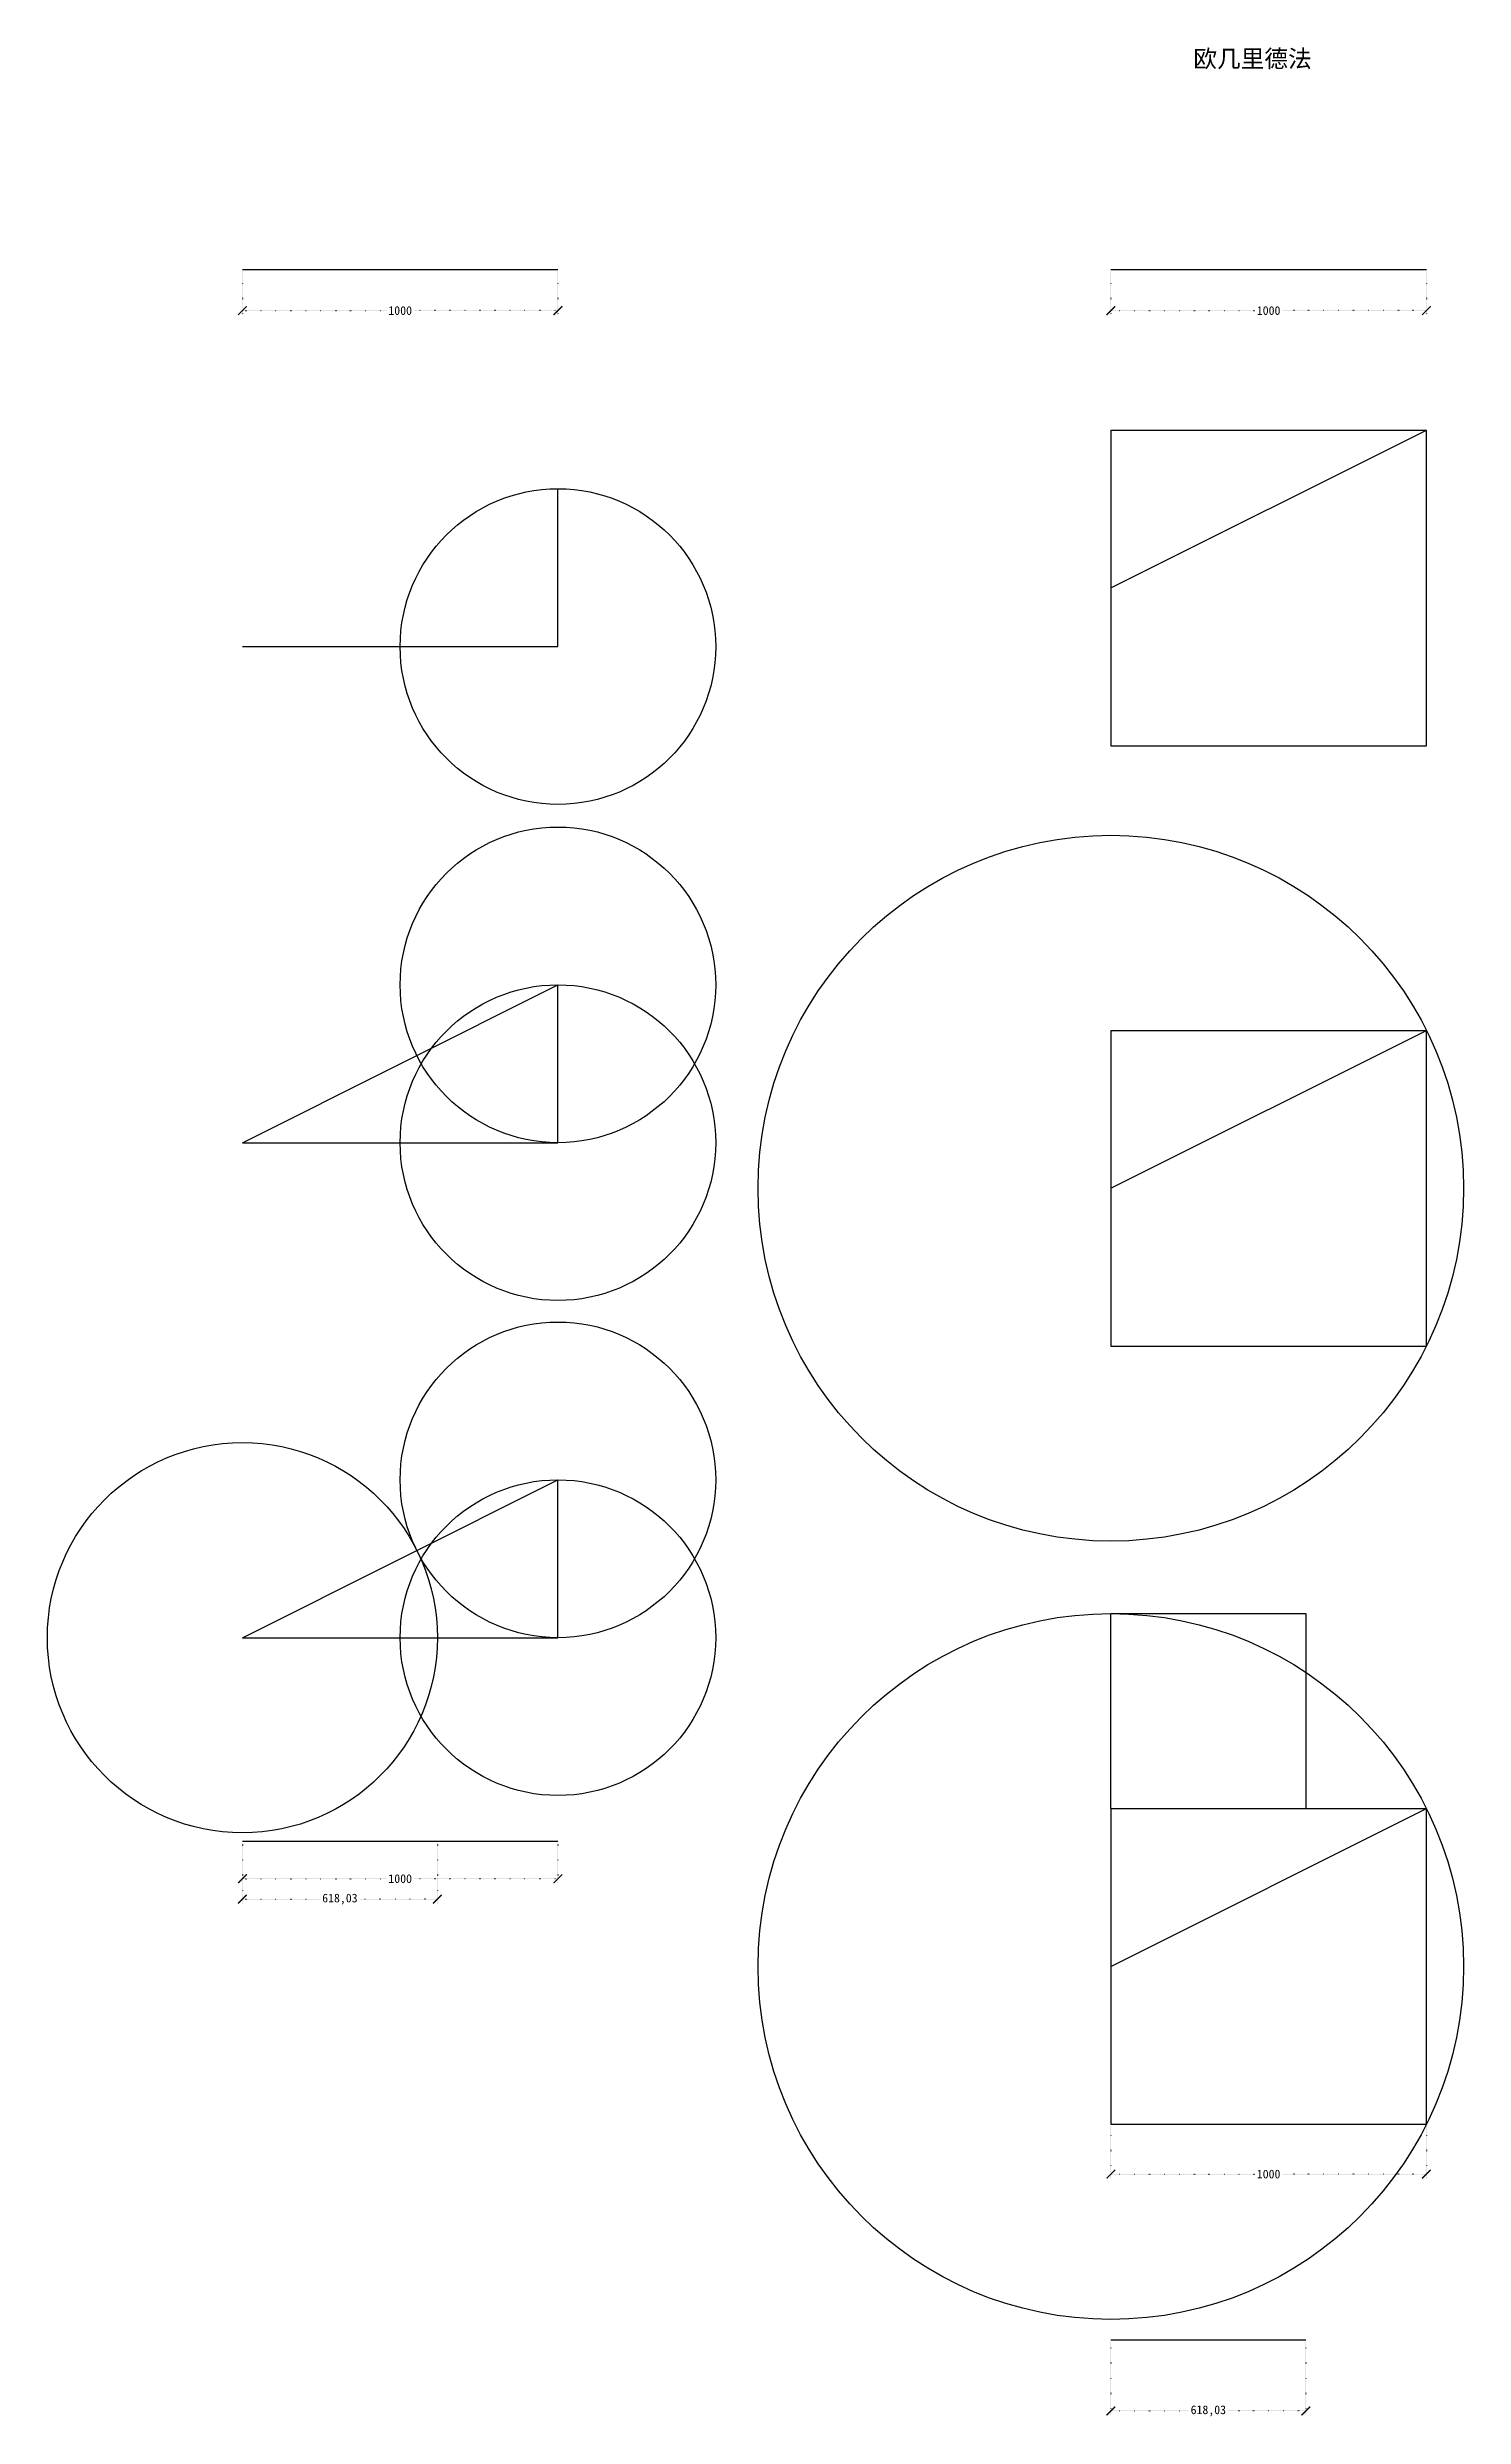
# Model space of a CAD drawing. Header units: millimetres. Extents: x 1384 to 37522, y -6804 to 4139.
# Drawn here: x 5010 to 9499, y -3367 to 4139 of the extents above; entities that cross this region are included whole.
import ezdxf

# ---------------------------------------------------------------- set-up
doc = ezdxf.new("R2010")
doc.units = ezdxf.units.MM
doc.linetypes.add('ACAD_ISO07W100', pattern=[3, 0, -3])
doc.styles.get("Standard").update_dxf_attribs({"font": ''})
doc.styles.add('w', font='', dxfattribs={"height": 5})
doc.styles.get('Standard').set_extended_font_data('SimSun')
doc.styles.get('w').set_extended_font_data('SimSun')
doc.dimstyles.new('w', dxfattribs={"dimscale": 11, "dimtxt": 2.5, "dimasz": 2.5, "dimexe": 1.25, "dimexo": 0.625, "dimtad": 0, "dimtxsty": 'Standard', "dimblk": 'ARCHTICK', "dimcen": 2.5, "dimclrd": 5, "dimclre": 5, "dimadec": 0, "dimazin": 0, "dimtfac": 1, "dimtmove": 0, "dimatfit": 3, "dimfxl": 1, "dimarcsym": 0})

msp = doc.modelspace()

# ---------------------------------------------------------------- texts
at = {"insert": (8641.945, 4130.548), "char_height": 55, "width": 403.5632, "attachment_point": 1, "style": 'w'}
msp.add_mtext('欧几里德法', dxfattribs=at)

# ---------------------------------------------------------------- blocks, each defined once
blk = doc.blocks.new('_ArchTick')
at = {"color": 0, "linetype": 'ByBlock', "const_width": 0.15}
blk.add_lwpolyline([(-0.5, -0.5), (0.5, 0.5)], dxfattribs=at)
blk = doc.blocks.new('*D24')
at = {"color": 5, "linetype": 'ACAD_ISO07W100', "lineweight": -2}
for p, q in [((5628.3, -1550.6), (5628.3, -1741.2)), ((6246.3, -1550.6), (6246.3, -1741.2)), ((5628.3, -1727.4), (5873.9, -1727.4)), ((6246.3, -1727.4), (6000.7, -1727.4))]:
    blk.add_line(p, q, dxfattribs=at)
at = {"layer": 'Defpoints', "color": 0}
for p in [(5628.3, -1543.7), (6246.3, -1543.7), (6246.3, -1727.4)]:
    blk.add_point(p, dxfattribs=at)
at = {"color": 5, "lineweight": -2, "xscale": 27.5, "yscale": 27.5, "zscale": 27.5, "rotation": 180}
blk.add_blockref('_ArchTick', (5628.3, -1727.4), dxfattribs=at)
at = {"color": 5, "lineweight": -2, "xscale": 27.5, "yscale": 27.5, "zscale": 27.5}
blk.add_blockref('_ArchTick', (6246.3, -1727.4), dxfattribs=at)
at = {"color": 0, "insert": (5937.3, -1727.4), "char_height": 27.5, "attachment_point": 5}
blk.add_mtext('618,03', dxfattribs=at)
blk = doc.blocks.new('*D25')
at = {"color": 5, "linetype": 'ACAD_ISO07W100', "lineweight": -2}
for p, q in [((5628.3, -1550.6), (5628.3, -1676.3)), ((6628.3, -1550.6), (6628.3, -1676.3)), ((5628.3, -1662.6), (6085.5, -1662.6)), ((6628.3, -1662.6), (6171, -1662.6))]:
    blk.add_line(p, q, dxfattribs=at)
at = {"layer": 'Defpoints', "color": 0}
for p in [(5628.3, -1543.7), (6628.3, -1543.7), (6628.3, -1662.6)]:
    blk.add_point(p, dxfattribs=at)
at = {"color": 5, "lineweight": -2, "xscale": 27.5, "yscale": 27.5, "zscale": 27.5, "rotation": 180}
blk.add_blockref('_ArchTick', (5628.3, -1662.6), dxfattribs=at)
at = {"color": 5, "lineweight": -2, "xscale": 27.5, "yscale": 27.5, "zscale": 27.5}
blk.add_blockref('_ArchTick', (6628.3, -1662.6), dxfattribs=at)
at = {"color": 0, "insert": (6128.3, -1662.6), "char_height": 27.5, "attachment_point": 5}
blk.add_mtext('1000', dxfattribs=at)
blk = doc.blocks.new('*D27')
at = {"color": 5, "linetype": 'ACAD_ISO07W100', "lineweight": -2}
for p, q in [((5628.3, 3428.6), (5628.3, 3291.2)), ((6628.3, 3428.6), (6628.3, 3291.2)), ((5628.3, 3304.9), (6085.5, 3304.9)), ((6628.3, 3304.9), (6171, 3304.9))]:
    blk.add_line(p, q, dxfattribs=at)
at = {"layer": 'Defpoints', "color": 0}
for p in [(5628.3, 3435.5), (6628.3, 3435.5), (6628.3, 3304.9)]:
    blk.add_point(p, dxfattribs=at)
at = {"color": 5, "lineweight": -2, "xscale": 27.5, "yscale": 27.5, "zscale": 27.5, "rotation": 180}
blk.add_blockref('_ArchTick', (5628.3, 3304.9), dxfattribs=at)
at = {"color": 5, "lineweight": -2, "xscale": 27.5, "yscale": 27.5, "zscale": 27.5}
blk.add_blockref('_ArchTick', (6628.3, 3304.9), dxfattribs=at)
at = {"color": 0, "insert": (6128.3, 3304.9), "char_height": 27.5, "attachment_point": 5}
blk.add_mtext('1000', dxfattribs=at)
blk = doc.blocks.new('*D28')
at = {"color": 5, "linetype": 'ACAD_ISO07W100', "lineweight": -2}
for p, q in [((8380.5, 3428.6), (8380.5, 3291.2)), ((9380.5, 3428.6), (9380.5, 3291.2)), ((8380.5, 3304.9), (8837.7, 3304.9)), ((9380.5, 3304.9), (8923.3, 3304.9))]:
    blk.add_line(p, q, dxfattribs=at)
at = {"layer": 'Defpoints', "color": 0}
for p in [(8380.5, 3435.5), (9380.5, 3435.5), (9380.5, 3304.9)]:
    blk.add_point(p, dxfattribs=at)
at = {"color": 5, "lineweight": -2, "xscale": 27.5, "yscale": 27.5, "zscale": 27.5, "rotation": 180}
blk.add_blockref('_ArchTick', (8380.5, 3304.9), dxfattribs=at)
at = {"color": 5, "lineweight": -2, "xscale": 27.5, "yscale": 27.5, "zscale": 27.5}
blk.add_blockref('_ArchTick', (9380.5, 3304.9), dxfattribs=at)
at = {"color": 0, "insert": (8880.5, 3304.9), "char_height": 27.5, "attachment_point": 5}
blk.add_mtext('1000', dxfattribs=at)
blk = doc.blocks.new('*D30')
at = {"color": 5, "linetype": 'ACAD_ISO07W100', "lineweight": -2}
for p, q in [((8380.5, -3130.6), (8380.5, -3362.3)), ((8998.5, -3130.6), (8998.5, -3362.3)), ((8380.5, -3348.6), (8626.1, -3348.6)), ((8998.5, -3348.6), (8752.9, -3348.6))]:
    blk.add_line(p, q, dxfattribs=at)
at = {"layer": 'Defpoints', "color": 0}
for p in [(8380.5, -3123.8), (8998.5, -3123.8), (8998.5, -3348.6)]:
    blk.add_point(p, dxfattribs=at)
at = {"color": 5, "lineweight": -2, "xscale": 27.5, "yscale": 27.5, "zscale": 27.5, "rotation": 180}
blk.add_blockref('_ArchTick', (8380.5, -3348.6), dxfattribs=at)
at = {"color": 5, "lineweight": -2, "xscale": 27.5, "yscale": 27.5, "zscale": 27.5}
blk.add_blockref('_ArchTick', (8998.5, -3348.6), dxfattribs=at)
at = {"color": 0, "insert": (8689.5, -3348.6), "char_height": 27.5, "attachment_point": 5}
blk.add_mtext('618,03', dxfattribs=at)
blk = doc.blocks.new('*D31')
at = {"color": 5, "linetype": 'ACAD_ISO07W100', "lineweight": -2}
for p, q in [((8380.5, -2447.6), (8380.5, -2612.2)), ((9380.5, -2447.6), (9380.5, -2612.2)), ((8380.5, -2598.4), (8837.7, -2598.4)), ((9380.5, -2598.4), (8923.3, -2598.4))]:
    blk.add_line(p, q, dxfattribs=at)
at = {"layer": 'Defpoints', "color": 0}
for p in [(8380.5, -2440.7), (9380.5, -2440.7), (9380.5, -2598.4)]:
    blk.add_point(p, dxfattribs=at)
at = {"color": 5, "lineweight": -2, "xscale": 27.5, "yscale": 27.5, "zscale": 27.5, "rotation": 180}
blk.add_blockref('_ArchTick', (8380.5, -2598.4), dxfattribs=at)
at = {"color": 5, "lineweight": -2, "xscale": 27.5, "yscale": 27.5, "zscale": 27.5}
blk.add_blockref('_ArchTick', (9380.5, -2598.4), dxfattribs=at)
at = {"color": 0, "insert": (8880.5, -2598.4), "char_height": 27.5, "attachment_point": 5}
blk.add_mtext('1000', dxfattribs=at)

# ---------------------------------------------------------------- dimensions: what is measured, and where the dimension line sits
for base, p1, p2, picture, middle in [((6628.259, 3304.923), (5628.259, 3435.497), (6628.259, 3435.497), '*D27', (6128.259, 3304.923)), ((9380.489, 3304.923), (8380.489, 3435.497), (9380.489, 3435.497), '*D28', (8880.489, 3304.923))]:
    dim = msp.add_linear_dim(base=base, p1=p1, p2=p2, dimstyle='w')
    dim.commit()
    dim.dimension.update_dxf_attribs({"geometry": picture, "text_midpoint": middle})
for p1, p2, distance, picture, middle in [((5628.259, -1543.704), (6246.293, -1543.704), -183.703, '*D24', (5937.276, -1727.406)), ((5628.259, -1543.704), (6628.259, -1543.704), -118.896, '*D25', (6128.259, -1662.6)), ((8380.489, -2440.689), (9380.489, -2440.689), -157.755, '*D31', (8880.489, -2598.444)), ((8380.489, -3123.76), (8998.523, -3123.76), -224.825, '*D30', (8689.506, -3348.585))]:
    dim = msp.add_aligned_dim(p1=p1, p2=p2, distance=distance, dimstyle='w')
    dim.commit()
    dim.dimension.update_dxf_attribs({"geometry": picture, "text_midpoint": middle})

# ---------------------------------------------------------------- linework, layer by layer
for p, q in [((5628.259, 3435.497), (6628.259, 3435.497)), ((8380.489, 3435.497), (9380.489, 3435.497)), ((8380.489, 2926.347), (9380.489, 2926.347)), ((8380.489, 2926.347), (8380.489, 1926.347)), ((8380.489, 2426.347), (9380.489, 2926.347)), ((9380.489, 1926.347), (9380.489, 2926.347)), ((6628.259, 2240.593), (6628.259, 2740.593)), ((5628.259, 2240.593), (6628.259, 2240.593)), ((8380.489, 1926.347), (9380.489, 1926.347)), ((5628.259, 669.027), (6628.259, 1169.027)), ((6628.259, 669.027), (6628.259, 1169.027)), ((8380.489, 1024.801), (9380.489, 1024.801)), ((8380.489, 1024.801), (8380.489, 24.801)), ((8380.489, 524.801), (9380.489, 1024.801)), ((9380.489, 24.801), (9380.489, 1024.801)), ((5628.259, 669.027), (6628.259, 669.027)), ((8380.489, 24.801), (9380.489, 24.801)), ((5628.259, -899.058), (6628.259, -399.058)), ((6628.259, -899.058), (6628.259, -399.058)), ((8380.489, -1440.689), (8380.489, -822.655)), ((8380.489, -822.655), (8998.523, -822.655)), ((8998.523, -822.655), (8998.523, -1440.689)), ((5628.259, -899.058), (6246.293, -899.058)), ((6246.293, -899.058), (6628.259, -899.058)), ((8380.489, -1440.689), (8998.523, -1440.689)), ((8380.489, -1440.689), (8380.489, -2440.689)), ((8380.489, -1940.689), (9380.489, -1440.689)), ((8998.523, -1440.689), (9380.489, -1440.689)), ((9380.489, -2440.689), (9380.489, -1440.689)), ((5628.259, -1543.704), (6246.293, -1543.704)), ((6246.293, -1543.704), (6628.259, -1543.704)), ((8380.489, -2440.689), (9380.489, -2440.689)), ((8380.489, -3123.76), (8998.523, -3123.76))]:
    msp.add_line(p, q)
for centre, radius in [((6628.259, 2240.593), 500), ((6628.259, 1169.027), 500), ((8380.489, 524.801), 1118.034), ((6628.259, 669.027), 500), ((6628.259, -399.058), 500), ((5628.259, -899.058), 618.034), ((6628.259, -899.058), 500), ((8380.489, -1940.689), 1118.034)]:
    msp.add_circle(centre, radius)

msp.set_redraw_order([(e.dxf.handle, doc.entitydb.next_handle()) for e in msp.query("TEXT MTEXT ATTDEF DIMENSION ARC_DIMENSION")])  # texts and dimensions are drawn at this point

doc.saveas('drawing.dxf')
